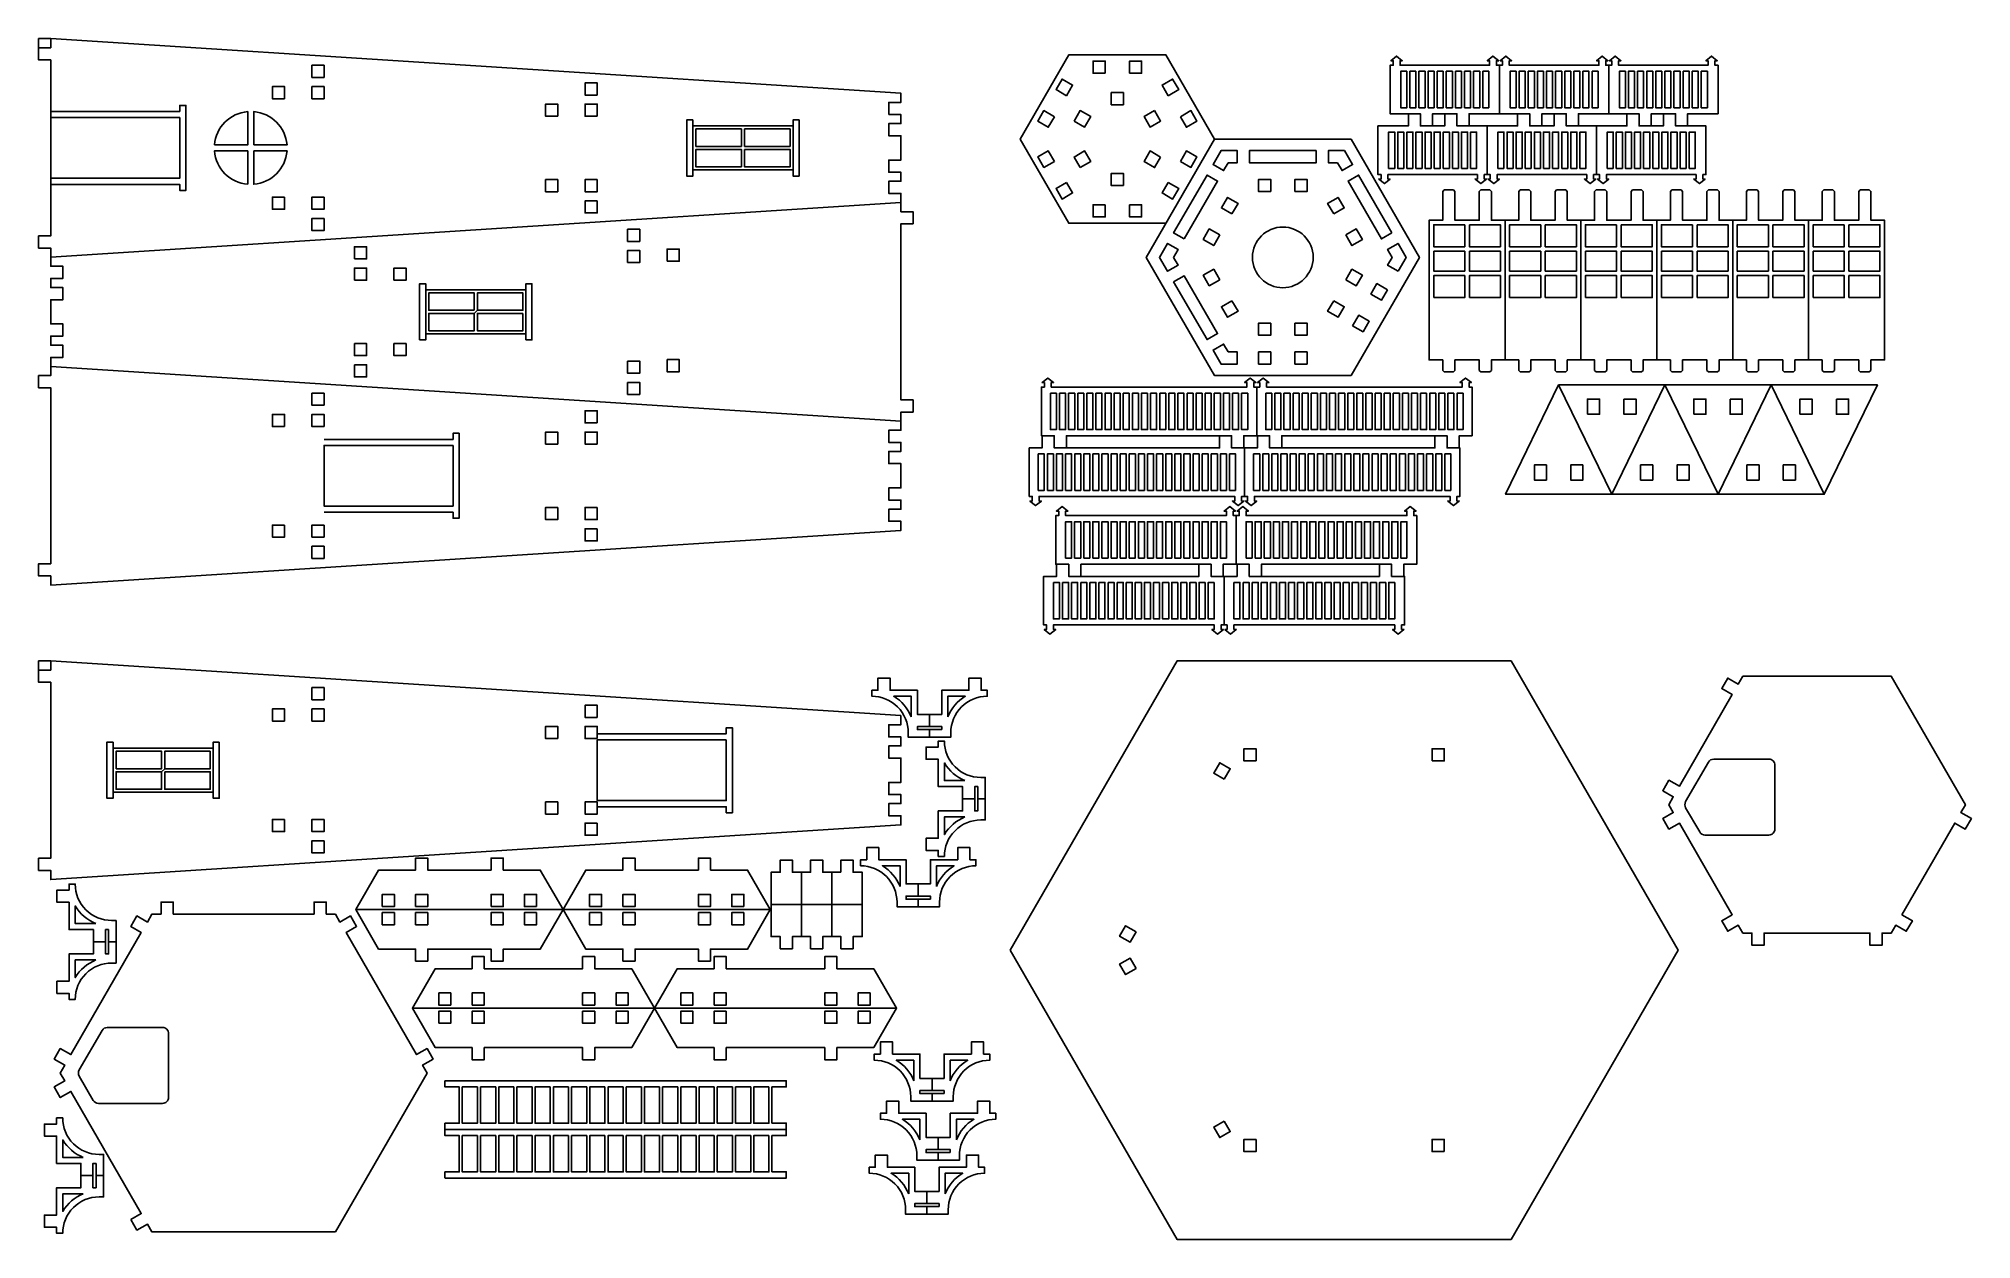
# Model space of a CAD drawing. Header units: millimetres. Extents: x 0 to 637, y 0 to 396.
import ezdxf

# ---------------------------------------------------------------- set-up
doc = ezdxf.new("R2010")
doc.units = ezdxf.units.MM
doc.layers.add('Cut', color=250, linetype='Continuous')
doc.layers.add('Engrave', color=1, linetype='Continuous')

msp = doc.modelspace()

# ---------------------------------------------------------------- linework, layer by layer
at = {"layer": 'Cut'}
for points in [[(280, 370.53), (280, 374.53), (284, 374.53), (284, 377.53), (4, 395.53), (4, 392.53), (0, 392.53), (0, 388.53), (4, 388.53), (4, 330.53), (0, 330.53), (0, 326.53), (4, 326.53), (4, 323.53), (284, 341.53), (284, 344.53), (280, 344.53), (280, 348.53), (284, 348.53), (284, 351.53), (280, 351.53), (280, 355.53), (284, 355.53), (284, 363.53), (280, 363.53), (280, 367.53), (284, 367.53), (284, 370.53)], [(94, 382.74), (90, 382.74), (90, 386.74), (94, 386.74)], [(338.56, 376.74), (335.1, 378.74), (337.1, 382.21), (340.56, 380.21)], [(351.31, 384.11), (347.31, 384.11), (347.31, 388.11), (351.31, 388.11)], [(359.31, 384.11), (359.31, 388.11), (363.31, 388.11), (363.31, 384.11)], [(372.06, 376.74), (370.06, 380.21), (373.52, 382.21), (375.52, 378.74)], [(450.66, 384.76), (448.66, 384.76), (448.66, 372.76), (450.66, 372.76)], [(453.66, 384.76), (451.66, 384.76), (451.66, 372.76), (453.66, 372.76)], [(456.66, 384.76), (454.66, 384.76), (454.66, 372.76), (456.66, 372.76)], [(459.66, 384.76), (457.66, 384.76), (457.66, 372.76), (459.66, 372.76)], [(462.66, 384.76), (460.66, 384.76), (460.66, 372.76), (462.66, 372.76)], [(463.66, 384.76), (465.66, 384.76), (465.66, 372.76), (463.66, 372.76)], [(466.66, 384.76), (468.66, 384.76), (468.66, 372.76), (466.66, 372.76)], [(469.66, 384.76), (471.66, 384.76), (471.66, 372.76), (469.66, 372.76)], [(472.66, 384.76), (474.66, 384.76), (474.66, 372.76), (472.66, 372.76)], [(475.66, 384.76), (477.66, 384.76), (477.66, 372.76), (475.66, 372.76)], [(486.66, 384.76), (484.66, 384.76), (484.66, 372.76), (486.66, 372.76)], [(489.66, 384.76), (487.66, 384.76), (487.66, 372.76), (489.66, 372.76)], [(492.66, 384.76), (490.66, 384.76), (490.66, 372.76), (492.66, 372.76)], [(495.66, 384.76), (493.66, 384.76), (493.66, 372.76), (495.66, 372.76)], [(498.66, 384.76), (496.66, 384.76), (496.66, 372.76), (498.66, 372.76)], [(499.66, 384.76), (501.66, 384.76), (501.66, 372.76), (499.66, 372.76)], [(502.66, 384.76), (504.66, 384.76), (504.66, 372.76), (502.66, 372.76)], [(505.66, 384.76), (507.66, 384.76), (507.66, 372.76), (505.66, 372.76)], [(508.66, 384.76), (510.66, 384.76), (510.66, 372.76), (508.66, 372.76)], [(511.66, 384.76), (513.66, 384.76), (513.66, 372.76), (511.66, 372.76)], [(522.66, 384.76), (520.66, 384.76), (520.66, 372.76), (522.66, 372.76)], [(525.66, 384.76), (523.66, 384.76), (523.66, 372.76), (525.66, 372.76)], [(528.66, 384.76), (526.66, 384.76), (526.66, 372.76), (528.66, 372.76)], [(531.66, 384.76), (529.66, 384.76), (529.66, 372.76), (531.66, 372.76)], [(534.66, 384.76), (532.66, 384.76), (532.66, 372.76), (534.66, 372.76)], [(535.66, 384.76), (537.66, 384.76), (537.66, 372.76), (535.66, 372.76)], [(538.66, 384.76), (540.66, 384.76), (540.66, 372.76), (538.66, 372.76)], [(541.66, 384.76), (543.66, 384.76), (543.66, 372.76), (541.66, 372.76)], [(544.66, 384.76), (546.66, 384.76), (546.66, 372.76), (544.66, 372.76)], [(547.66, 384.76), (549.66, 384.76), (549.66, 372.76), (547.66, 372.76)], [(81, 375.74), (77, 375.74), (77, 379.74), (81, 379.74)], [(94, 375.74), (90, 375.74), (90, 379.74), (94, 379.74)], [(184, 376.95), (180, 376.95), (180, 380.95), (184, 380.95)], [(353.31, 377.77), (357.31, 377.77), (357.31, 373.77), (353.31, 373.77)], [(46.5, 369.53), (4, 369.53), (4, 349.53), (46.5, 349.53)], [(171, 369.95), (167, 369.95), (167, 373.95), (171, 373.95)], [(184, 369.95), (180, 369.95), (180, 373.95), (184, 373.95)], [(334.56, 369.82), (332.56, 366.35), (329.1, 368.35), (331.1, 371.82)], [(341.05, 368.38), (343.05, 371.84), (346.52, 369.84), (344.52, 366.38)], [(367.57, 371.84), (369.57, 368.38), (366.11, 366.38), (364.11, 369.84)], [(376.06, 369.82), (379.52, 371.82), (381.52, 368.35), (378.06, 366.35)], [(216.5, 360.03), (231.5, 360.03), (231.5, 365.78), (216.5, 365.78)], [(232.5, 360.03), (247.5, 360.03), (247.5, 365.78), (232.5, 365.78)], [(446.66, 352.76), (444.66, 352.76), (444.66, 364.76), (446.66, 364.76)], [(449.66, 352.76), (447.66, 352.76), (447.66, 364.76), (449.66, 364.76)], [(452.66, 352.76), (450.66, 352.76), (450.66, 364.76), (452.66, 364.76)], [(455.66, 352.76), (453.66, 352.76), (453.66, 364.76), (455.66, 364.76)], [(458.66, 352.76), (456.66, 352.76), (456.66, 364.76), (458.66, 364.76)], [(459.66, 352.76), (461.66, 352.76), (461.66, 364.76), (459.66, 364.76)], [(462.66, 352.76), (464.66, 352.76), (464.66, 364.76), (462.66, 364.76)], [(465.66, 352.76), (467.66, 352.76), (467.66, 364.76), (465.66, 364.76)], [(468.66, 352.76), (470.66, 352.76), (470.66, 364.76), (468.66, 364.76)], [(471.66, 352.76), (473.66, 352.76), (473.66, 364.76), (471.66, 364.76)], [(482.66, 352.76), (480.66, 352.76), (480.66, 364.76), (482.66, 364.76)], [(485.66, 352.76), (483.66, 352.76), (483.66, 364.76), (485.66, 364.76)], [(488.66, 352.76), (486.66, 352.76), (486.66, 364.76), (488.66, 364.76)], [(491.66, 352.76), (489.66, 352.76), (489.66, 364.76), (491.66, 364.76)], [(494.66, 352.76), (492.66, 352.76), (492.66, 364.76), (494.66, 364.76)], [(495.66, 352.76), (497.66, 352.76), (497.66, 364.76), (495.66, 364.76)], [(498.66, 352.76), (500.66, 352.76), (500.66, 364.76), (498.66, 364.76)], [(501.66, 352.76), (503.66, 352.76), (503.66, 364.76), (501.66, 364.76)], [(504.66, 352.76), (506.66, 352.76), (506.66, 364.76), (504.66, 364.76)], [(507.66, 352.76), (509.66, 352.76), (509.66, 364.76), (507.66, 364.76)], [(518.66, 352.76), (516.66, 352.76), (516.66, 364.76), (518.66, 364.76)], [(521.66, 352.76), (519.66, 352.76), (519.66, 364.76), (521.66, 364.76)], [(524.66, 352.76), (522.66, 352.76), (522.66, 364.76), (524.66, 364.76)], [(527.66, 352.76), (525.66, 352.76), (525.66, 364.76), (527.66, 364.76)], [(530.66, 352.76), (528.66, 352.76), (528.66, 364.76), (530.66, 364.76)], [(531.66, 352.76), (533.66, 352.76), (533.66, 364.76), (531.66, 364.76)], [(534.66, 352.76), (536.66, 352.76), (536.66, 364.76), (534.66, 364.76)], [(537.66, 352.76), (539.66, 352.76), (539.66, 364.76), (537.66, 364.76)], [(540.66, 352.76), (542.66, 352.76), (542.66, 364.76), (540.66, 364.76)], [(543.66, 352.76), (545.66, 352.76), (545.66, 364.76), (543.66, 364.76)], [(231.5, 353.28), (231.5, 359.03), (216.5, 359.03), (216.5, 353.28)], [(232.5, 359.03), (247.5, 359.03), (247.5, 353.28), (232.5, 353.28)], [(334.56, 355.09), (331.1, 353.09), (329.1, 356.56), (332.56, 358.56)], [(343.05, 353.07), (341.05, 356.53), (344.52, 358.53), (346.52, 355.07)], [(369.57, 356.53), (367.57, 353.07), (364.11, 355.07), (366.11, 358.53)], [(376.06, 355.09), (378.06, 358.56), (381.52, 356.56), (379.52, 353.09)], [(391.81, 354.66), (390.31, 352.06), (386.85, 354.06), (389.5, 358.66), (394.81, 358.66), (394.81, 354.66)], [(420.81, 358.66), (398.81, 358.66), (398.81, 354.66), (420.81, 354.66)], [(430.12, 358.66), (432.77, 354.06), (429.31, 352.06), (427.81, 354.66), (424.81, 354.66), (424.81, 358.66)], [(357.31, 347.14), (353.31, 347.14), (353.31, 351.14), (357.31, 351.14)], [(377.31, 329.55), (373.85, 331.55), (384.85, 350.6), (388.31, 348.6)], [(445.77, 331.55), (434.77, 350.6), (431.31, 348.6), (442.31, 329.55)], [(171, 349.1), (167, 349.1), (167, 345.1), (171, 345.1)], [(184, 349.1), (180, 349.1), (180, 345.1), (184, 345.1)], [(338.56, 348.17), (340.56, 344.7), (337.1, 342.7), (335.1, 346.17)], [(372.06, 348.17), (375.52, 346.17), (373.52, 342.7), (370.06, 344.7)], [(405.81, 345.13), (401.81, 345.13), (401.81, 349.13), (405.81, 349.13)], [(413.81, 345.13), (413.81, 349.13), (417.81, 349.13), (417.81, 345.13)], [(587.5, 289.72), (587.5, 286.22), (588, 285.72), (591, 285.72), (591.5, 286.22), (591.5, 289.72), (599.5, 289.72), (599.5, 286.22), (600, 285.72), (603, 285.72), (603.5, 286.22), (603.5, 289.72), (608, 289.72), (608, 335.72), (603.5, 335.72), (603.5, 345.22), (603, 345.72), (600, 345.72), (599.5, 345.22), (599.5, 335.72), (591.5, 335.72), (591.5, 345.22), (591, 345.72), (588, 345.72), (587.5, 345.22), (587.5, 335.72), (583, 335.72), (578.5, 335.72), (578.5, 345.22), (578, 345.72), (575, 345.72), (574.5, 345.22), (574.5, 335.72), (566.5, 335.72), (566.5, 345.22), (566, 345.72), (563, 345.72), (562.5, 345.22), (562.5, 335.72), (558, 335.72), (553.5, 335.72), (553.5, 345.22), (553, 345.72), (550, 345.72), (549.5, 345.22), (549.5, 335.72), (541.5, 335.72), (541.5, 345.22), (541, 345.72), (538, 345.72), (537.5, 345.22), (537.5, 335.72), (533, 335.72), (528.5, 335.72), (528.5, 345.22), (528, 345.72), (525, 345.72), (524.5, 345.22), (524.5, 335.72), (516.5, 335.72), (516.5, 345.22), (516, 345.72), (513, 345.72), (512.5, 345.22), (512.5, 335.72), (508, 335.72), (503.5, 335.72), (503.5, 345.22), (503, 345.72), (500, 345.72), (499.5, 345.22), (499.5, 335.72), (491.5, 335.72), (491.5, 345.22), (491, 345.72), (488, 345.72), (487.5, 345.22), (487.5, 335.72), (483, 335.72), (478.5, 335.72), (478.5, 345.22), (478, 345.72), (475, 345.72), (474.5, 345.22), (474.5, 335.72), (466.5, 335.72), (466.5, 345.22), (466, 345.72), (463, 345.72), (462.5, 345.22), (462.5, 335.72), (458, 335.72), (458, 289.72), (462.5, 289.72), (462.5, 286.22), (463, 285.72), (466, 285.72), (466.5, 286.22), (466.5, 289.72), (474.5, 289.72), (474.5, 286.22), (475, 285.72), (478, 285.72), (478.5, 286.22), (478.5, 289.72), (483, 289.72), (487.5, 289.72), (487.5, 286.22), (488, 285.72), (491, 285.72), (491.5, 286.22), (491.5, 289.72), (499.5, 289.72), (499.5, 286.22), (500, 285.72), (503, 285.72), (503.5, 286.22), (503.5, 289.72), (508, 289.72), (512.5, 289.72), (512.5, 286.22), (513, 285.72), (516, 285.72), (516.5, 286.22), (516.5, 289.72), (524.5, 289.72), (524.5, 286.22), (525, 285.72), (528, 285.72), (528.5, 286.22), (528.5, 289.72), (533, 289.72), (537.5, 289.72), (537.5, 286.22), (538, 285.72), (541, 285.72), (541.5, 286.22), (541.5, 289.72), (549.5, 289.72), (549.5, 286.22), (550, 285.72), (553, 285.72), (553.5, 286.22), (553.5, 289.72), (558, 289.72), (562.5, 289.72), (562.5, 286.22), (563, 285.72), (566, 285.72), (566.5, 286.22), (566.5, 289.72), (574.5, 289.72), (574.5, 286.22), (575, 285.72), (578, 285.72), (578.5, 286.22), (578.5, 289.72), (583, 289.72)], [(81, 343.31), (77, 343.31), (77, 339.31), (81, 339.31)], [(94, 343.31), (90, 343.31), (90, 339.31), (94, 339.31)], [(184, 342.1), (180, 342.1), (180, 338.1), (184, 338.1)], [(351.31, 340.8), (351.31, 336.8), (347.31, 336.8), (347.31, 340.8)], [(359.31, 340.8), (363.31, 340.8), (363.31, 336.8), (359.31, 336.8)], [(393.06, 337.77), (389.6, 339.77), (391.6, 343.24), (395.06, 341.24)], [(426.56, 337.77), (424.56, 341.24), (428.02, 343.24), (430.02, 339.77)], [(94, 336.31), (90, 336.31), (90, 332.31), (94, 332.31)], [(194, 328.74), (198, 328.74), (198, 332.74), (194, 332.74)], [(389.06, 330.85), (387.06, 327.38), (383.6, 329.38), (385.6, 332.85)], [(430.56, 330.85), (434.02, 332.85), (436.02, 329.38), (432.56, 327.38)], [(469.75, 334.22), (469.75, 326.97), (459.5, 326.97), (459.5, 334.22)], [(471.25, 334.22), (481.5, 334.22), (481.5, 326.97), (471.25, 326.97)], [(494.75, 334.22), (494.75, 326.97), (484.5, 326.97), (484.5, 334.22)], [(496.25, 334.22), (506.5, 334.22), (506.5, 326.97), (496.25, 326.97)], [(519.75, 334.22), (519.75, 326.97), (509.5, 326.97), (509.5, 334.22)], [(521.25, 334.22), (531.5, 334.22), (531.5, 326.97), (521.25, 326.97)], [(544.75, 334.22), (544.75, 326.97), (534.5, 326.97), (534.5, 334.22)], [(546.25, 334.22), (556.5, 334.22), (556.5, 326.97), (546.25, 326.97)], [(569.75, 334.22), (569.75, 326.97), (559.5, 326.97), (559.5, 334.22)], [(571.25, 334.22), (581.5, 334.22), (581.5, 326.97), (571.25, 326.97)], [(594.75, 334.22), (594.75, 326.97), (584.5, 326.97), (584.5, 334.22)], [(596.25, 334.22), (606.5, 334.22), (606.5, 326.97), (596.25, 326.97)], [(104, 322.95), (108, 322.95), (108, 326.95), (104, 326.95)], [(194, 321.74), (198, 321.74), (198, 325.74), (194, 325.74)], [(207, 322.21), (211, 322.21), (211, 326.21), (207, 326.21)], [(373.81, 323.48), (375.31, 320.89), (371.85, 318.89), (369.19, 323.48), (371.85, 328.08), (375.31, 326.08)], [(447.77, 318.89), (450.43, 323.48), (447.77, 328.08), (444.31, 326.08), (445.81, 323.48), (444.31, 320.89)], [(459.5, 325.47), (459.5, 318.97), (469.75, 318.97), (469.75, 325.47)], [(471.25, 325.47), (481.5, 325.47), (481.5, 318.97), (471.25, 318.97)], [(484.5, 325.47), (484.5, 318.97), (494.75, 318.97), (494.75, 325.47)], [(496.25, 325.47), (506.5, 325.47), (506.5, 318.97), (496.25, 318.97)], [(509.5, 325.47), (509.5, 318.97), (519.75, 318.97), (519.75, 325.47)], [(521.25, 325.47), (531.5, 325.47), (531.5, 318.97), (521.25, 318.97)], [(534.5, 325.47), (534.5, 318.97), (544.75, 318.97), (544.75, 325.47)], [(546.25, 325.47), (556.5, 325.47), (556.5, 318.97), (546.25, 318.97)], [(559.5, 325.47), (559.5, 318.97), (569.75, 318.97), (569.75, 325.47)], [(571.25, 325.47), (581.5, 325.47), (581.5, 318.97), (571.25, 318.97)], [(584.5, 325.47), (584.5, 318.97), (594.75, 318.97), (594.75, 325.47)], [(596.25, 325.47), (606.5, 325.47), (606.5, 318.97), (596.25, 318.97)], [(104, 315.95), (108, 315.95), (108, 319.95), (104, 319.95)], [(117, 315.95), (121, 315.95), (121, 319.95), (117, 319.95)], [(389.06, 316.12), (385.6, 314.12), (383.6, 317.59), (387.06, 319.59)], [(430.56, 316.12), (432.56, 319.59), (436.02, 317.59), (434.02, 314.12)], [(373.85, 315.42), (384.85, 296.37), (388.31, 298.37), (377.31, 317.42)], [(444.27, 312.82), (440.81, 314.82), (438.81, 311.36), (442.27, 309.36)], [(459.5, 310.22), (469.75, 310.22), (469.75, 317.47), (459.5, 317.47)], [(471.25, 310.22), (481.5, 310.22), (481.5, 317.47), (471.25, 317.47)], [(484.5, 310.22), (494.75, 310.22), (494.75, 317.47), (484.5, 317.47)], [(496.25, 310.22), (506.5, 310.22), (506.5, 317.47), (496.25, 317.47)], [(509.5, 310.22), (519.75, 310.22), (519.75, 317.47), (509.5, 317.47)], [(521.25, 310.22), (531.5, 310.22), (531.5, 317.47), (521.25, 317.47)], [(534.5, 310.22), (544.75, 310.22), (544.75, 317.47), (534.5, 317.47)], [(546.25, 310.22), (556.5, 310.22), (556.5, 317.47), (546.25, 317.47)], [(559.5, 310.22), (569.75, 310.22), (569.75, 317.47), (559.5, 317.47)], [(571.25, 310.22), (581.5, 310.22), (581.5, 317.47), (571.25, 317.47)], [(584.5, 310.22), (594.75, 310.22), (594.75, 317.47), (584.5, 317.47)], [(596.25, 310.22), (606.5, 310.22), (606.5, 317.47), (596.25, 317.47)], [(143.5, 306.03), (128.5, 306.03), (128.5, 311.78), (143.5, 311.78)], [(393.06, 309.19), (395.06, 305.73), (391.6, 303.73), (389.6, 307.19)], [(426.56, 309.19), (430.02, 307.19), (428.02, 303.73), (424.56, 305.73)], [(128.5, 299.28), (143.5, 299.28), (143.5, 305.03), (128.5, 305.03)], [(159.5, 305.03), (144.5, 305.03), (144.5, 299.28), (159.5, 299.28)], [(405.81, 301.83), (405.81, 297.83), (401.81, 297.83), (401.81, 301.83)], [(413.81, 301.83), (417.81, 301.83), (417.81, 297.83), (413.81, 297.83)], [(432.81, 300.97), (436.27, 298.97), (438.27, 302.43), (434.81, 304.43)], [(104, 295.1), (108, 295.1), (108, 291.1), (104, 291.1)], [(117, 295.1), (121, 295.1), (121, 291.1), (117, 291.1)], [(391.81, 292.31), (394.81, 292.31), (394.81, 288.31), (389.5, 288.31), (386.85, 292.91), (390.31, 294.91)], [(104, 288.1), (108, 288.1), (108, 284.1), (104, 284.1)], [(194, 289.31), (198, 289.31), (198, 285.31), (194, 285.31)], [(207, 289.78), (211, 289.78), (211, 285.78), (207, 285.78)], [(401.81, 292.31), (401.81, 288.31), (405.81, 288.31), (405.81, 292.31)], [(417.81, 288.31), (417.81, 292.31), (413.81, 292.31), (413.81, 288.31)], [(194, 282.31), (198, 282.31), (198, 278.31), (194, 278.31)], [(518.16, 245.47), (483.16, 245.47), (500.66, 281.47)], [(535.66, 281.47), (553.16, 245.47), (518.16, 245.47)], [(94, 274.74), (90, 274.74), (90, 278.74), (94, 278.74)], [(333.25, 278.72), (335.25, 278.72), (335.25, 266.72), (333.25, 266.72)], [(336.25, 278.72), (338.25, 278.72), (338.25, 266.72), (336.25, 266.72)], [(339.25, 278.72), (341.25, 278.72), (341.25, 266.72), (339.25, 266.72)], [(342.25, 278.72), (344.25, 278.72), (344.25, 266.72), (342.25, 266.72)], [(345.25, 278.72), (347.25, 278.72), (347.25, 266.72), (345.25, 266.72)], [(348.25, 278.72), (350.25, 278.72), (350.25, 266.72), (348.25, 266.72)], [(353.25, 278.72), (351.25, 278.72), (351.25, 266.72), (353.25, 266.72)], [(356.25, 278.72), (354.25, 278.72), (354.25, 266.72), (356.25, 266.72)], [(359.25, 278.72), (357.25, 278.72), (357.25, 266.72), (359.25, 266.72)], [(362.25, 278.72), (360.25, 278.72), (360.25, 266.72), (362.25, 266.72)], [(365.25, 278.72), (363.25, 278.72), (363.25, 266.72), (365.25, 266.72)], [(366.25, 278.72), (368.25, 278.72), (368.25, 266.72), (366.25, 266.72)], [(369.25, 278.72), (371.25, 278.72), (371.25, 266.72), (369.25, 266.72)], [(372.25, 278.72), (374.25, 278.72), (374.25, 266.72), (372.25, 266.72)], [(375.25, 278.72), (377.25, 278.72), (377.25, 266.72), (375.25, 266.72)], [(378.25, 278.72), (380.25, 278.72), (380.25, 266.72), (378.25, 266.72)], [(383.25, 278.72), (381.25, 278.72), (381.25, 266.72), (383.25, 266.72)], [(386.25, 278.72), (384.25, 278.72), (384.25, 266.72), (386.25, 266.72)], [(389.25, 278.72), (387.25, 278.72), (387.25, 266.72), (389.25, 266.72)], [(392.25, 278.72), (390.25, 278.72), (390.25, 266.72), (392.25, 266.72)], [(395.25, 278.72), (393.25, 278.72), (393.25, 266.72), (395.25, 266.72)], [(398.25, 278.72), (396.25, 278.72), (396.25, 266.72), (398.25, 266.72)], [(404.19, 278.72), (406.19, 278.72), (406.19, 266.72), (404.19, 266.72)], [(407.19, 278.72), (409.19, 278.72), (409.19, 266.72), (407.19, 266.72)], [(410.19, 278.72), (412.19, 278.72), (412.19, 266.72), (410.19, 266.72)], [(413.19, 278.72), (415.19, 278.72), (415.19, 266.72), (413.19, 266.72)], [(416.19, 278.72), (418.19, 278.72), (418.19, 266.72), (416.19, 266.72)], [(419.19, 278.72), (421.19, 278.72), (421.19, 266.72), (419.19, 266.72)], [(424.19, 278.72), (422.19, 278.72), (422.19, 266.72), (424.19, 266.72)], [(427.19, 278.72), (425.19, 278.72), (425.19, 266.72), (427.19, 266.72)], [(430.19, 278.72), (428.19, 278.72), (428.19, 266.72), (430.19, 266.72)], [(433.19, 278.72), (431.19, 278.72), (431.19, 266.72), (433.19, 266.72)], [(436.19, 278.72), (434.19, 278.72), (434.19, 266.72), (436.19, 266.72)], [(437.19, 278.72), (439.19, 278.72), (439.19, 266.72), (437.19, 266.72)], [(440.19, 278.72), (442.19, 278.72), (442.19, 266.72), (440.19, 266.72)], [(443.19, 278.72), (445.19, 278.72), (445.19, 266.72), (443.19, 266.72)], [(446.19, 278.72), (448.19, 278.72), (448.19, 266.72), (446.19, 266.72)], [(449.19, 278.72), (451.19, 278.72), (451.19, 266.72), (449.19, 266.72)], [(454.19, 278.72), (452.19, 278.72), (452.19, 266.72), (454.19, 266.72)], [(457.19, 278.72), (455.19, 278.72), (455.19, 266.72), (457.19, 266.72)], [(460.19, 278.72), (458.19, 278.72), (458.19, 266.72), (460.19, 266.72)], [(463.19, 278.72), (461.19, 278.72), (461.19, 266.72), (463.19, 266.72)], [(466.19, 278.72), (464.19, 278.72), (464.19, 266.72), (466.19, 266.72)], [(469.19, 278.72), (467.19, 278.72), (467.19, 266.72), (469.19, 266.72)], [(510.16, 271.81), (510.16, 276.81), (514.16, 276.81), (514.16, 271.81)], [(522.16, 276.81), (526.16, 276.81), (526.16, 271.81), (522.16, 271.81)], [(545.16, 271.81), (545.16, 276.81), (549.16, 276.81), (549.16, 271.81)], [(557.16, 276.81), (561.16, 276.81), (561.16, 271.81), (557.16, 271.81)], [(580.16, 271.81), (580.16, 276.81), (584.16, 276.81), (584.16, 271.81)], [(592.16, 276.81), (596.16, 276.81), (596.16, 271.81), (592.16, 271.81)], [(81, 267.74), (77, 267.74), (77, 271.74), (81, 271.74)], [(94, 267.74), (90, 267.74), (90, 271.74), (94, 271.74)], [(184, 268.95), (180, 268.95), (180, 272.95), (184, 272.95)], [(136.5, 261.53), (94, 261.53), (94, 241.53), (136.5, 241.53)], [(171, 261.95), (167, 261.95), (167, 265.95), (171, 265.95)], [(184, 261.95), (180, 261.95), (180, 265.95), (184, 265.95)], [(329.25, 246.72), (331.25, 246.72), (331.25, 258.72), (329.25, 258.72)], [(332.25, 246.72), (334.25, 246.72), (334.25, 258.72), (332.25, 258.72)], [(335.25, 246.72), (337.25, 246.72), (337.25, 258.72), (335.25, 258.72)], [(338.25, 246.72), (340.25, 246.72), (340.25, 258.72), (338.25, 258.72)], [(341.25, 246.72), (343.25, 246.72), (343.25, 258.72), (341.25, 258.72)], [(344.25, 246.72), (346.25, 246.72), (346.25, 258.72), (344.25, 258.72)], [(349.25, 246.72), (347.25, 246.72), (347.25, 258.72), (349.25, 258.72)], [(352.25, 246.72), (350.25, 246.72), (350.25, 258.72), (352.25, 258.72)], [(355.25, 246.72), (353.25, 246.72), (353.25, 258.72), (355.25, 258.72)], [(358.25, 246.72), (356.25, 246.72), (356.25, 258.72), (358.25, 258.72)], [(361.25, 246.72), (359.25, 246.72), (359.25, 258.72), (361.25, 258.72)], [(362.25, 246.72), (364.25, 246.72), (364.25, 258.72), (362.25, 258.72)], [(365.25, 246.72), (367.25, 246.72), (367.25, 258.72), (365.25, 258.72)], [(368.25, 246.72), (370.25, 246.72), (370.25, 258.72), (368.25, 258.72)], [(371.25, 246.72), (373.25, 246.72), (373.25, 258.72), (371.25, 258.72)], [(374.25, 246.72), (376.25, 246.72), (376.25, 258.72), (374.25, 258.72)], [(379.25, 246.72), (377.25, 246.72), (377.25, 258.72), (379.25, 258.72)], [(382.25, 246.72), (380.25, 246.72), (380.25, 258.72), (382.25, 258.72)], [(385.25, 246.72), (383.25, 246.72), (383.25, 258.72), (385.25, 258.72)], [(388.25, 246.72), (386.25, 246.72), (386.25, 258.72), (388.25, 258.72)], [(391.25, 246.72), (389.25, 246.72), (389.25, 258.72), (391.25, 258.72)], [(394.25, 246.72), (392.25, 246.72), (392.25, 258.72), (394.25, 258.72)], [(400.19, 246.72), (402.19, 246.72), (402.19, 258.72), (400.19, 258.72)], [(403.19, 246.72), (405.19, 246.72), (405.19, 258.72), (403.19, 258.72)], [(406.19, 246.72), (408.19, 246.72), (408.19, 258.72), (406.19, 258.72)], [(409.19, 246.72), (411.19, 246.72), (411.19, 258.72), (409.19, 258.72)], [(412.19, 246.72), (414.19, 246.72), (414.19, 258.72), (412.19, 258.72)], [(415.19, 246.72), (417.19, 246.72), (417.19, 258.72), (415.19, 258.72)], [(420.19, 246.72), (418.19, 246.72), (418.19, 258.72), (420.19, 258.72)], [(423.19, 246.72), (421.19, 246.72), (421.19, 258.72), (423.19, 258.72)], [(426.19, 246.72), (424.19, 246.72), (424.19, 258.72), (426.19, 258.72)], [(429.19, 246.72), (427.19, 246.72), (427.19, 258.72), (429.19, 258.72)], [(432.19, 246.72), (430.19, 246.72), (430.19, 258.72), (432.19, 258.72)], [(433.19, 246.72), (435.19, 246.72), (435.19, 258.72), (433.19, 258.72)], [(436.19, 246.72), (438.19, 246.72), (438.19, 258.72), (436.19, 258.72)], [(439.19, 246.72), (441.19, 246.72), (441.19, 258.72), (439.19, 258.72)], [(442.19, 246.72), (444.19, 246.72), (444.19, 258.72), (442.19, 258.72)], [(445.19, 246.72), (447.19, 246.72), (447.19, 258.72), (445.19, 258.72)], [(450.19, 246.72), (448.19, 246.72), (448.19, 258.72), (450.19, 258.72)], [(453.19, 246.72), (451.19, 246.72), (451.19, 258.72), (453.19, 258.72)], [(456.19, 246.72), (454.19, 246.72), (454.19, 258.72), (456.19, 258.72)], [(459.19, 246.72), (457.19, 246.72), (457.19, 258.72), (459.19, 258.72)], [(462.19, 246.72), (460.19, 246.72), (460.19, 258.72), (462.19, 258.72)], [(465.19, 246.72), (463.19, 246.72), (463.19, 258.72), (465.19, 258.72)], [(496.66, 250.13), (492.66, 250.13), (492.66, 255.13), (496.66, 255.13)], [(508.66, 255.13), (508.66, 250.13), (504.66, 250.13), (504.66, 255.13)], [(531.66, 250.13), (527.66, 250.13), (527.66, 255.13), (531.66, 255.13)], [(543.66, 255.13), (543.66, 250.13), (539.66, 250.13), (539.66, 255.13)], [(566.66, 250.13), (562.66, 250.13), (562.66, 255.13), (566.66, 255.13)], [(578.66, 255.13), (578.66, 250.13), (574.66, 250.13), (574.66, 255.13)], [(171, 241.1), (167, 241.1), (167, 237.1), (171, 237.1)], [(184, 241.1), (180, 241.1), (180, 237.1), (184, 237.1)], [(338.23, 224.4), (338.23, 236.4), (340.23, 236.4), (340.23, 224.4)], [(341.23, 224.4), (341.23, 236.4), (343.23, 236.4), (343.23, 224.4)], [(344.23, 224.4), (346.23, 224.4), (346.23, 236.4), (344.23, 236.4)], [(347.23, 224.4), (349.23, 224.4), (349.23, 236.4), (347.23, 236.4)], [(350.23, 224.4), (352.23, 224.4), (352.23, 236.4), (350.23, 236.4)], [(353.23, 224.4), (355.23, 224.4), (355.23, 236.4), (353.23, 236.4)], [(356.23, 224.4), (358.23, 224.4), (358.23, 236.4), (356.23, 236.4)], [(359.23, 224.4), (361.23, 224.4), (361.23, 236.4), (359.23, 236.4)], [(362.23, 224.4), (364.23, 224.4), (364.23, 236.4), (362.23, 236.4)], [(367.23, 224.4), (367.23, 236.4), (365.23, 236.4), (365.23, 224.4)], [(370.23, 224.4), (370.23, 236.4), (368.23, 236.4), (368.23, 224.4)], [(373.23, 224.4), (373.23, 236.4), (371.23, 236.4), (371.23, 224.4)], [(376.23, 224.4), (376.23, 236.4), (374.23, 236.4), (374.23, 224.4)], [(379.23, 224.4), (379.23, 236.4), (377.23, 236.4), (377.23, 224.4)], [(382.23, 224.4), (382.23, 236.4), (380.23, 236.4), (380.23, 224.4)], [(385.23, 224.4), (385.23, 236.4), (383.23, 236.4), (383.23, 224.4)], [(388.23, 224.4), (388.23, 236.4), (386.23, 236.4), (386.23, 224.4)], [(391.23, 224.4), (391.23, 236.4), (389.23, 236.4), (389.23, 224.4)], [(397.7, 224.4), (397.7, 236.4), (399.7, 236.4), (399.7, 224.4)], [(400.7, 224.4), (400.7, 236.4), (402.7, 236.4), (402.7, 224.4)], [(403.7, 224.4), (405.7, 224.4), (405.7, 236.4), (403.7, 236.4)], [(406.7, 224.4), (408.7, 224.4), (408.7, 236.4), (406.7, 236.4)], [(409.7, 224.4), (411.7, 224.4), (411.7, 236.4), (409.7, 236.4)], [(412.7, 224.4), (414.7, 224.4), (414.7, 236.4), (412.7, 236.4)], [(415.7, 224.4), (417.7, 224.4), (417.7, 236.4), (415.7, 236.4)], [(418.7, 224.4), (420.7, 224.4), (420.7, 236.4), (418.7, 236.4)], [(421.7, 224.4), (423.7, 224.4), (423.7, 236.4), (421.7, 236.4)], [(426.7, 224.4), (426.7, 236.4), (424.7, 236.4), (424.7, 224.4)], [(429.7, 224.4), (429.7, 236.4), (427.7, 236.4), (427.7, 224.4)], [(432.7, 224.4), (432.7, 236.4), (430.7, 236.4), (430.7, 224.4)], [(435.7, 224.4), (435.7, 236.4), (433.7, 236.4), (433.7, 224.4)], [(438.7, 224.4), (438.7, 236.4), (436.7, 236.4), (436.7, 224.4)], [(441.7, 224.4), (441.7, 236.4), (439.7, 236.4), (439.7, 224.4)], [(444.7, 224.4), (444.7, 236.4), (442.7, 236.4), (442.7, 224.4)], [(447.7, 224.4), (447.7, 236.4), (445.7, 236.4), (445.7, 224.4)], [(450.7, 224.4), (450.7, 236.4), (448.7, 236.4), (448.7, 224.4)], [(81, 235.31), (77, 235.31), (77, 231.31), (81, 231.31)], [(94, 235.31), (90, 235.31), (90, 231.31), (94, 231.31)], [(184, 234.1), (180, 234.1), (180, 230.1), (184, 230.1)], [(94, 228.31), (90, 228.31), (90, 224.31), (94, 224.31)], [(398.77, 218.4), (441.63, 218.4), (441.63, 222.4), (445.63, 222.4), (402.77, 222.4), (402.77, 218.4)], [(334.23, 216.4), (334.23, 204.4), (336.23, 204.4), (336.23, 216.4)], [(337.23, 216.4), (337.23, 204.4), (339.23, 204.4), (339.23, 216.4)], [(340.23, 216.4), (340.23, 204.4), (342.23, 204.4), (342.23, 216.4)], [(343.23, 216.4), (343.23, 204.4), (345.23, 204.4), (345.23, 216.4)], [(346.23, 216.4), (346.23, 204.4), (348.23, 204.4), (348.23, 216.4)], [(349.23, 216.4), (349.23, 204.4), (351.23, 204.4), (351.23, 216.4)], [(352.23, 216.4), (352.23, 204.4), (354.23, 204.4), (354.23, 216.4)], [(355.23, 216.4), (355.23, 204.4), (357.23, 204.4), (357.23, 216.4)], [(358.23, 216.4), (358.23, 204.4), (360.23, 204.4), (360.23, 216.4)], [(363.23, 216.4), (361.23, 216.4), (361.23, 204.4), (363.23, 204.4)], [(366.23, 216.4), (364.23, 216.4), (364.23, 204.4), (366.23, 204.4)], [(369.23, 216.4), (367.23, 216.4), (367.23, 204.4), (369.23, 204.4)], [(372.23, 216.4), (370.23, 216.4), (370.23, 204.4), (372.23, 204.4)], [(375.23, 216.4), (373.23, 216.4), (373.23, 204.4), (375.23, 204.4)], [(378.23, 216.4), (376.23, 216.4), (376.23, 204.4), (378.23, 204.4)], [(381.23, 216.4), (379.23, 216.4), (379.23, 204.4), (381.23, 204.4)], [(384.23, 216.4), (384.23, 204.4), (382.23, 204.4), (382.23, 216.4)], [(387.23, 216.4), (387.23, 204.4), (385.23, 204.4), (385.23, 216.4)], [(393.7, 216.4), (393.7, 204.4), (395.7, 204.4), (395.7, 216.4)], [(396.7, 216.4), (396.7, 204.4), (398.7, 204.4), (398.7, 216.4)], [(399.7, 216.4), (399.7, 204.4), (401.7, 204.4), (401.7, 216.4)], [(402.7, 216.4), (402.7, 204.4), (404.7, 204.4), (404.7, 216.4)], [(405.7, 216.4), (405.7, 204.4), (407.7, 204.4), (407.7, 216.4)], [(408.7, 216.4), (408.7, 204.4), (410.7, 204.4), (410.7, 216.4)], [(411.7, 216.4), (411.7, 204.4), (413.7, 204.4), (413.7, 216.4)], [(414.7, 216.4), (414.7, 204.4), (416.7, 204.4), (416.7, 216.4)], [(417.7, 216.4), (417.7, 204.4), (419.7, 204.4), (419.7, 216.4)], [(422.7, 216.4), (420.7, 216.4), (420.7, 204.4), (422.7, 204.4)], [(425.7, 216.4), (423.7, 216.4), (423.7, 204.4), (425.7, 204.4)], [(428.7, 216.4), (426.7, 216.4), (426.7, 204.4), (428.7, 204.4)], [(431.7, 216.4), (429.7, 216.4), (429.7, 204.4), (431.7, 204.4)], [(434.7, 216.4), (432.7, 216.4), (432.7, 204.4), (434.7, 204.4)], [(437.7, 216.4), (435.7, 216.4), (435.7, 204.4), (437.7, 204.4)], [(440.7, 216.4), (438.7, 216.4), (438.7, 204.4), (440.7, 204.4)], [(443.7, 216.4), (443.7, 204.4), (441.7, 204.4), (441.7, 216.4)], [(446.7, 216.4), (446.7, 204.4), (444.7, 204.4), (444.7, 216.4)], [(284, 172.53), (4, 190.53), (4, 187.53), (0, 187.53), (0, 183.53), (4, 183.53), (4, 125.53), (0, 125.53), (0, 121.53), (4, 121.53), (4, 118.53), (284, 136.53), (284, 139.53), (280, 139.53), (280, 143.53), (284, 143.53), (284, 146.53), (280, 146.53), (280, 150.53), (284, 150.53), (284, 158.53), (280, 158.53), (280, 162.53), (284, 162.53), (284, 165.53), (280, 165.53), (280, 169.53), (284, 169.53)], [(320, 95.26), (375, 0), (485, 0), (540, 95.26), (485, 190.53), (375, 190.53)], [(613.71, 106.94), (617.17, 104.94), (615.17, 101.48), (611.71, 103.48), (610.21, 100.88), (607.21, 100.88), (607.21, 96.88), (603.21, 96.88), (603.21, 100.88), (568.35, 100.88), (568.35, 96.88), (564.35, 96.88), (564.35, 100.88), (561.35, 100.88), (559.85, 103.48), (556.38, 101.48), (554.38, 104.94), (557.85, 106.94), (540.42, 137.13), (536.96, 135.13), (534.96, 138.6), (538.42, 140.6), (536.92, 143.19), (538.42, 145.79), (534.96, 147.79), (536.96, 151.26), (540.42, 149.26), (557.85, 179.45), (554.39, 181.45), (556.39, 184.91), (559.85, 182.91), (561.35, 185.51), (610.21, 185.51), (634.64, 143.19), (633.14, 140.59), (636.6, 138.59), (634.6, 135.13), (631.14, 137.13)], [(94, 177.74), (90, 177.74), (90, 181.74), (94, 181.74)], [(81, 170.74), (77, 170.74), (77, 174.74), (81, 174.74)], [(94, 170.74), (90, 170.74), (90, 174.74), (94, 174.74)], [(184, 171.95), (180, 171.95), (180, 175.95), (184, 175.95)], [(171, 164.95), (167, 164.95), (167, 168.95), (171, 168.95)], [(184, 164.95), (180, 164.95), (180, 168.95), (184, 168.95)], [(25.51, 155.03), (40.51, 155.03), (40.51, 160.78), (25.51, 160.78)], [(56.51, 160.78), (41.51, 160.78), (41.51, 155.03), (56.51, 155.03)], [(226.5, 164.53), (184, 164.53), (184, 144.53), (226.5, 144.53)], [(401, 157.62), (401, 161.62), (397, 161.62), (397, 157.62)], [(459, 157.62), (463, 157.62), (463, 161.62), (459, 161.62)], [(41.51, 154.03), (56.51, 154.03), (56.51, 148.28), (41.51, 148.28)], [(390.5, 151.55), (387.04, 153.55), (389.04, 157.02), (392.5, 155.02)], [(171, 144.1), (167, 144.1), (167, 140.1), (171, 140.1)], [(184, 144.1), (180, 144.1), (180, 140.1), (184, 140.1)], [(81, 138.31), (77, 138.31), (77, 134.31), (81, 134.31)], [(94, 138.31), (90, 138.31), (90, 134.31), (94, 134.31)], [(184, 137.1), (180, 137.1), (180, 133.1), (184, 133.1)], [(94, 131.31), (90, 131.31), (90, 127.31), (94, 127.31)], [(221.29, 121.62), (221.29, 125.62), (217.29, 125.62), (217.29, 121.62), (196.44, 121.62), (196.44, 125.62), (192.44, 125.62), (192.44, 121.62), (180.23, 121.62), (172.73, 108.63), (180.23, 95.64), (192.44, 95.64), (192.44, 91.64), (196.44, 91.64), (196.44, 95.64), (217.29, 95.64), (217.29, 91.64), (221.29, 91.64), (221.29, 95.64), (233.5, 95.64), (241, 108.63), (233.5, 121.62)], [(264.27, 120.95), (261.27, 120.95), (261.27, 99.75), (264.27, 99.75), (264.27, 95.75), (268.27, 95.75), (268.27, 99.75), (271.27, 99.75), (271.27, 120.95), (268.27, 120.95), (268.27, 124.95), (264.27, 124.95)], [(30.36, 6.51), (33.82, 8.51), (10.61, 48.72), (7.14, 46.72), (5.14, 50.19), (8.61, 52.19), (7.11, 54.79), (8.61, 57.38), (5.14, 59.38), (7.14, 62.85), (10.61, 60.85), (33.82, 101.06), (30.36, 103.06), (32.36, 106.52), (35.82, 104.52), (37.32, 107.12), (40.32, 107.12), (40.32, 111.12), (44.32, 111.12), (44.32, 107.12), (90.75, 107.12), (90.75, 111.12), (94.75, 111.12), (94.75, 107.12), (97.75, 107.12), (99.25, 104.52), (102.71, 106.52), (104.71, 103.06), (101.25, 101.06), (124.46, 60.85), (127.93, 62.85), (129.93, 59.38), (126.46, 57.38), (127.96, 54.79), (97.75, 2.45), (37.32, 2.45), (35.82, 5.05), (32.36, 3.05)], [(113.17, 109.63), (113.17, 113.63), (117.17, 113.63), (117.17, 109.63)], [(124.17, 109.63), (128.17, 109.63), (128.17, 113.63), (124.17, 113.63)], [(149.02, 109.63), (153.02, 109.63), (153.02, 113.63), (149.02, 113.63)], [(164.02, 109.63), (164.02, 113.63), (160.02, 113.63), (160.02, 109.63)], [(181.44, 109.63), (181.44, 113.63), (185.44, 113.63), (185.44, 109.63)], [(192.44, 109.63), (196.44, 109.63), (196.44, 113.63), (192.44, 113.63)], [(217.29, 109.63), (221.29, 109.63), (221.29, 113.63), (217.29, 113.63)], [(232.29, 109.63), (232.29, 113.63), (228.29, 113.63), (228.29, 109.63)], [(113.17, 107.63), (113.17, 103.63), (117.17, 103.63), (117.17, 107.63)], [(128.17, 107.63), (124.17, 107.63), (124.17, 103.63), (128.17, 103.63)], [(153.02, 107.63), (149.02, 107.63), (149.02, 103.63), (153.02, 103.63)], [(164.02, 107.63), (164.02, 103.63), (160.02, 103.63), (160.02, 107.63)], [(181.44, 107.63), (181.44, 103.63), (185.44, 103.63), (185.44, 107.63)], [(196.44, 107.63), (192.44, 107.63), (192.44, 103.63), (196.44, 103.63)], [(221.29, 107.63), (217.29, 107.63), (217.29, 103.63), (221.29, 103.63)], [(232.29, 107.63), (232.29, 103.63), (228.29, 103.63), (228.29, 107.63)], [(361.5, 101.32), (359.5, 97.86), (356.04, 99.86), (358.04, 103.32)], [(275.09, 63.17), (262.93, 63.17), (262.93, 59.17), (258.93, 59.17), (258.93, 63.17), (226.5, 63.17), (226.5, 59.17), (222.5, 59.17), (222.5, 63.17), (210.35, 63.17), (202.85, 76.16), (210.35, 89.15), (222.5, 89.15), (222.5, 93.15), (226.5, 93.15), (226.5, 89.15), (258.93, 89.15), (258.93, 93.15), (262.93, 93.15), (262.93, 89.15), (275.09, 89.15), (282.59, 76.16)], [(361.5, 89.2), (358.04, 87.2), (356.04, 90.66), (359.5, 92.66)], [(131.76, 81.16), (135.76, 81.16), (135.76, 77.16), (131.76, 77.16)], [(142.76, 77.16), (146.76, 77.16), (146.76, 81.16), (142.76, 81.16)], [(179.19, 77.16), (183.19, 77.16), (183.19, 81.16), (179.19, 81.16)], [(194.19, 81.16), (194.19, 77.16), (190.19, 77.16), (190.19, 81.16)], [(211.5, 81.16), (215.5, 81.16), (215.5, 77.16), (211.5, 77.16)], [(222.5, 77.16), (226.5, 77.16), (226.5, 81.16), (222.5, 81.16)], [(258.93, 77.16), (262.93, 77.16), (262.93, 81.16), (258.93, 81.16)], [(273.93, 81.16), (273.93, 77.16), (269.93, 77.16), (269.93, 81.16)], [(131.76, 71.16), (131.76, 75.16), (135.76, 75.16), (135.76, 71.16)], [(146.76, 75.16), (142.76, 75.16), (142.76, 71.16), (146.76, 71.16)], [(183.19, 75.16), (179.19, 75.16), (179.19, 71.16), (183.19, 71.16)], [(194.19, 71.16), (190.19, 71.16), (190.19, 75.16), (194.19, 75.16)], [(211.5, 71.16), (211.5, 75.16), (215.5, 75.16), (215.5, 71.16)], [(226.5, 75.16), (222.5, 75.16), (222.5, 71.16), (226.5, 71.16)], [(262.93, 75.16), (258.93, 75.16), (258.93, 71.16), (262.93, 71.16)], [(273.93, 71.16), (269.93, 71.16), (269.93, 75.16), (273.93, 75.16)], [(144.54, 50.23), (139.54, 50.23), (139.54, 38.23), (144.54, 38.23)], [(150.54, 50.23), (145.54, 50.23), (145.54, 38.23), (150.54, 38.23)], [(156.54, 50.23), (151.54, 50.23), (151.54, 38.23), (156.54, 38.23)], [(162.54, 50.23), (157.54, 50.23), (157.54, 38.23), (162.54, 38.23)], [(168.54, 50.23), (163.54, 50.23), (163.54, 38.23), (168.54, 38.23)], [(174.54, 50.23), (169.54, 50.23), (169.54, 38.23), (174.54, 38.23)], [(180.54, 50.23), (175.54, 50.23), (175.54, 38.23), (180.54, 38.23)], [(186.54, 50.23), (181.54, 50.23), (181.54, 38.23), (186.54, 38.23)], [(192.54, 50.23), (187.54, 50.23), (187.54, 38.23), (192.54, 38.23)], [(198.54, 50.23), (193.54, 50.23), (193.54, 38.23), (198.54, 38.23)], [(204.54, 50.23), (199.54, 50.23), (199.54, 38.23), (204.54, 38.23)], [(210.54, 50.23), (205.54, 50.23), (205.54, 38.23), (210.54, 38.23)], [(216.54, 50.23), (211.54, 50.23), (211.54, 38.23), (216.54, 38.23)], [(222.54, 50.23), (217.54, 50.23), (217.54, 38.23), (222.54, 38.23)], [(228.54, 50.23), (223.54, 50.23), (223.54, 38.23), (228.54, 38.23)], [(234.54, 50.23), (229.54, 50.23), (229.54, 38.23), (234.54, 38.23)], [(240.54, 50.23), (235.54, 50.23), (235.54, 38.23), (240.54, 38.23)], [(390.5, 38.97), (392.5, 35.51), (389.04, 33.51), (387.04, 36.97)], [(144.54, 34.2), (139.54, 34.2), (139.54, 22.2), (144.54, 22.2)], [(150.54, 34.2), (145.54, 34.2), (145.54, 22.2), (150.54, 22.2)], [(156.54, 34.2), (151.54, 34.2), (151.54, 22.2), (156.54, 22.2)], [(162.54, 34.2), (157.54, 34.2), (157.54, 22.2), (162.54, 22.2)], [(168.54, 34.2), (163.54, 34.2), (163.54, 22.2), (168.54, 22.2)], [(174.54, 34.2), (169.54, 34.2), (169.54, 22.2), (174.54, 22.2)], [(180.54, 34.2), (175.54, 34.2), (175.54, 22.2), (180.54, 22.2)], [(186.54, 34.2), (181.54, 34.2), (181.54, 22.2), (186.54, 22.2)], [(192.54, 34.2), (187.54, 34.2), (187.54, 22.2), (192.54, 22.2)], [(198.54, 34.2), (193.54, 34.2), (193.54, 22.2), (198.54, 22.2)], [(204.54, 34.2), (199.54, 34.2), (199.54, 22.2), (204.54, 22.2)], [(210.54, 34.2), (205.54, 34.2), (205.54, 22.2), (210.54, 22.2)], [(216.54, 34.2), (211.54, 34.2), (211.54, 22.2), (216.54, 22.2)], [(222.54, 34.2), (217.54, 34.2), (217.54, 22.2), (222.54, 22.2)], [(228.54, 34.2), (223.54, 34.2), (223.54, 22.2), (228.54, 22.2)], [(234.54, 34.2), (229.54, 34.2), (229.54, 22.2), (234.54, 22.2)], [(240.54, 34.2), (235.54, 34.2), (235.54, 22.2), (240.54, 22.2)], [(401, 32.91), (397, 32.91), (397, 28.91), (401, 28.91)], [(463, 28.91), (463, 32.91), (459, 32.91), (459, 28.91)]]:
    msp.add_lwpolyline(points, close=True, dxfattribs=at)
for points in [[(387.31, 362.46), (432.31, 362.46), (454.81, 323.48), (432.31, 284.51), (387.31, 284.51), (364.81, 323.48), (387.31, 362.46), (371.31, 390.17), (339.31, 390.17), (323.31, 362.46), (339.31, 334.74), (371.31, 334.74)], [(455.16, 366.76), (455.16, 370.76), (445.16, 370.76), (445.16, 386.76), (446.16, 386.76), (446.16, 388.26), (445.41, 388.26), (447.29, 389.76), (449.16, 388.26), (448.41, 388.26), (448.41, 386.76), (477.91, 386.76), (477.91, 388.26), (477.16, 388.26), (479.04, 389.76), (480.91, 388.26), (480.16, 388.26), (480.16, 386.76), (481.16, 386.76), (481.16, 370.76), (471.16, 370.76), (471.16, 366.76), (467.16, 366.76)], [(517.16, 370.76), (517.16, 386.76), (516.16, 386.76), (516.16, 388.26), (516.91, 388.26), (515.04, 389.76), (513.16, 388.26), (513.91, 388.26), (513.91, 386.76), (484.41, 386.76), (484.41, 388.26), (485.16, 388.26), (483.29, 389.76), (481.41, 388.26), (482.16, 388.26), (482.16, 386.76), (481.16, 386.76)], [(539.16, 366.76), (543.16, 366.76), (543.16, 370.76), (553.16, 370.76), (553.16, 386.76), (552.16, 386.76), (552.16, 388.26), (552.91, 388.26), (551.04, 389.76), (549.16, 388.26), (549.91, 388.26), (549.91, 386.76), (520.41, 386.76), (520.41, 388.26), (521.16, 388.26), (519.29, 389.76), (517.41, 388.26), (518.16, 388.26), (518.16, 386.76), (517.16, 386.76)], [(451.16, 370.76), (451.16, 366.76), (441.16, 366.76), (441.16, 350.76), (442.16, 350.76), (442.16, 349.26), (441.41, 349.26), (443.29, 347.76), (445.16, 349.26), (444.41, 349.26), (444.41, 350.76), (473.91, 350.76), (473.91, 349.26), (473.16, 349.26), (475.04, 347.76), (476.91, 349.26), (476.16, 349.26), (476.16, 350.76), (477.16, 350.76)], [(450.66, 372.76), (448.66, 372.76)], [(453.66, 372.76), (451.66, 372.76)], [(456.66, 372.76), (454.66, 372.76)], [(487.16, 370.76), (487.16, 366.76), (477.16, 366.76), (467.16, 366.76), (467.16, 370.76), (459.16, 370.76), (459.16, 366.76), (455.16, 366.76), (463.16, 366.76), (463.16, 370.76)], [(459.66, 372.76), (457.66, 372.76)], [(462.66, 372.76), (460.66, 372.76)], [(463.66, 372.76), (465.66, 372.76)], [(466.66, 372.76), (468.66, 372.76)], [(469.66, 372.76), (471.66, 372.76)], [(472.66, 372.76), (474.66, 372.76)], [(475.66, 372.76), (477.66, 372.76)], [(503.16, 366.76), (507.16, 366.76), (507.16, 370.76), (517.16, 370.76), (527.16, 370.76), (527.16, 366.76), (531.16, 366.76), (531.16, 370.76), (539.16, 370.76), (539.16, 366.76), (549.16, 366.76), (549.16, 350.76), (548.16, 350.76), (548.16, 349.26), (548.91, 349.26), (547.04, 347.76), (545.16, 349.26), (545.91, 349.26), (545.91, 350.76), (516.41, 350.76), (516.41, 349.26), (517.16, 349.26), (515.29, 347.76), (513.41, 349.26), (514.16, 349.26), (514.16, 350.76), (513.16, 350.76), (513.16, 366.76), (503.16, 366.76), (503.16, 370.76), (495.16, 370.76), (495.16, 366.76), (491.16, 366.76), (491.16, 370.76), (481.16, 370.76)], [(486.66, 372.76), (484.66, 372.76)], [(489.66, 372.76), (487.66, 372.76)], [(492.66, 372.76), (490.66, 372.76)], [(499.16, 370.76), (499.16, 366.76), (491.16, 366.76)], [(495.66, 372.76), (493.66, 372.76)], [(498.66, 372.76), (496.66, 372.76)], [(499.66, 372.76), (501.66, 372.76)], [(502.66, 372.76), (504.66, 372.76)], [(505.66, 372.76), (507.66, 372.76)], [(508.66, 372.76), (510.66, 372.76)], [(511.66, 372.76), (513.66, 372.76)], [(523.16, 370.76), (523.16, 366.76), (513.16, 366.76)], [(522.66, 372.76), (520.66, 372.76)], [(525.66, 372.76), (523.66, 372.76)], [(528.66, 372.76), (526.66, 372.76)], [(527.16, 366.76), (535.16, 366.76), (535.16, 370.76)], [(531.66, 372.76), (529.66, 372.76)], [(534.66, 372.76), (532.66, 372.76)], [(535.66, 372.76), (537.66, 372.76)], [(538.66, 372.76), (540.66, 372.76)], [(541.66, 372.76), (543.66, 372.76)], [(544.66, 372.76), (546.66, 372.76)], [(547.66, 372.76), (549.66, 372.76)], [(446.66, 364.76), (444.66, 364.76)], [(449.66, 364.76), (447.66, 364.76)], [(452.66, 364.76), (450.66, 364.76)], [(455.66, 364.76), (453.66, 364.76)], [(458.66, 364.76), (456.66, 364.76)], [(459.66, 364.76), (461.66, 364.76)], [(462.66, 364.76), (464.66, 364.76)], [(465.66, 364.76), (467.66, 364.76)], [(468.66, 364.76), (470.66, 364.76)], [(471.66, 364.76), (473.66, 364.76)], [(477.16, 366.76), (477.16, 350.76), (478.16, 350.76), (478.16, 349.26), (477.41, 349.26), (479.29, 347.76), (481.16, 349.26), (480.41, 349.26), (480.41, 350.76), (509.91, 350.76), (509.91, 349.26), (509.16, 349.26), (511.04, 347.76), (512.91, 349.26), (512.16, 349.26), (512.16, 350.76), (513.16, 350.76)], [(482.66, 364.76), (480.66, 364.76)], [(485.66, 364.76), (483.66, 364.76)], [(488.66, 364.76), (486.66, 364.76)], [(491.66, 364.76), (489.66, 364.76)], [(494.66, 364.76), (492.66, 364.76)], [(495.66, 364.76), (497.66, 364.76)], [(498.66, 364.76), (500.66, 364.76)], [(501.66, 364.76), (503.66, 364.76)], [(504.66, 364.76), (506.66, 364.76)], [(507.66, 364.76), (509.66, 364.76)], [(518.66, 364.76), (516.66, 364.76)], [(521.66, 364.76), (519.66, 364.76)], [(524.66, 364.76), (522.66, 364.76)], [(527.66, 364.76), (525.66, 364.76)], [(530.66, 364.76), (528.66, 364.76)], [(531.66, 364.76), (533.66, 364.76)], [(534.66, 364.76), (536.66, 364.76)], [(537.66, 364.76), (539.66, 364.76)], [(540.66, 364.76), (542.66, 364.76)], [(543.66, 364.76), (545.66, 364.76)], [(4, 323.53), (4, 320.53), (8, 320.53), (8, 316.53), (4, 316.53), (4, 313.53), (8, 313.53), (8, 309.53), (4, 309.53), (4, 301.53), (8, 301.53), (8, 297.53), (4, 297.53), (4, 294.53), (8, 294.53), (8, 290.53), (4, 290.53), (4, 287.53), (284, 269.53), (284, 272.53), (288, 272.53), (288, 276.53), (284, 276.53), (284, 334.53), (288, 334.53), (288, 338.53), (284, 338.53), (284, 341.53)], [(483, 335.72), (483, 289.72)], [(508, 335.72), (508, 289.72)], [(533, 335.72), (533, 289.72)], [(558, 335.72), (558, 289.72)], [(583, 335.72), (583, 289.72)], [(144.5, 306.03), (159.5, 306.03), (159.5, 311.78), (144.5, 311.78), (144.5, 306.03), (143.5, 305.03)], [(4, 287.53), (4, 284.53), (0, 284.53), (0, 280.53), (4, 280.53), (4, 222.53), (0, 222.53), (0, 218.53), (4, 218.53), (4, 215.53), (284, 233.53), (284, 236.53), (280, 236.53), (280, 240.53), (284, 240.53), (284, 243.53), (280, 243.53), (280, 247.53), (284, 247.53), (284, 255.53), (280, 255.53), (280, 259.53), (284, 259.53), (284, 262.53), (280, 262.53), (280, 266.53), (284, 266.53), (284, 269.53)], [(330.53, 264.72), (330.53, 260.72), (326.28, 260.72), (326.28, 244.72), (327.28, 244.72), (327.28, 243.22), (326.53, 243.22), (328.4, 241.72), (330.28, 243.22), (329.53, 243.22), (329.53, 244.72), (393.97, 244.72), (393.97, 243.22), (393.22, 243.22), (395.09, 241.72), (396.97, 243.22), (396.22, 243.22), (396.22, 244.72), (397.22, 244.72), (398.22, 244.72), (398.22, 243.22), (397.47, 243.22), (399.34, 241.72), (401.22, 243.22), (400.47, 243.22), (400.47, 244.72), (464.91, 244.72), (464.91, 243.22), (464.16, 243.22), (466.03, 241.72), (467.91, 243.22), (467.16, 243.22), (467.16, 244.72), (468.16, 244.72), (468.16, 260.72), (463.9, 260.72), (467.9, 260.72), (467.9, 264.72), (472.16, 264.72), (472.16, 280.72), (471.16, 280.72), (471.16, 282.22), (471.91, 282.22), (470.03, 283.72), (468.16, 282.22), (468.91, 282.22), (468.91, 280.72), (404.47, 280.72), (404.47, 282.22), (405.22, 282.22), (403.34, 283.72), (401.47, 282.22), (402.22, 282.22), (402.22, 280.72), (401.22, 280.72), (400.22, 280.72), (400.22, 282.22), (400.97, 282.22), (399.09, 283.72), (397.22, 282.22), (397.97, 282.22), (397.97, 280.72), (333.53, 280.72), (333.53, 282.22), (334.28, 282.22), (332.4, 283.72), (330.53, 282.22), (331.28, 282.22), (331.28, 280.72), (330.28, 280.72), (330.28, 264.72), (334.53, 264.72), (334.53, 260.72), (388.96, 260.72), (388.96, 264.72)], [(401.22, 280.72), (401.22, 264.72)], [(588.16, 245.47), (570.66, 281.47), (553.16, 245.47), (588.16, 245.47), (605.66, 281.47), (570.66, 281.47), (535.66, 281.47), (500.66, 281.47)], [(342.53, 264.72), (338.53, 264.72), (338.53, 260.72), (334.53, 260.72)], [(392.96, 260.72), (392.96, 264.72), (338.53, 264.72)], [(459.9, 264.72), (459.9, 260.72), (405.47, 260.72), (405.47, 264.72), (401.22, 264.72), (396.96, 264.72), (396.96, 260.72), (392.96, 260.72), (397.22, 260.72), (401.47, 260.72), (401.47, 264.72)], [(413.47, 264.72), (409.47, 264.72), (409.47, 260.72), (405.47, 260.72)], [(463.9, 260.72), (463.9, 264.72), (409.47, 264.72)], [(388.96, 260.72), (384.96, 260.72)], [(397.22, 244.72), (397.22, 260.72)], [(459.9, 260.72), (455.9, 260.72)], [(343.3, 218.4), (343.3, 222.4), (386.16, 222.4), (382.16, 222.4), (382.16, 218.4), (339.3, 218.4), (343.3, 218.4), (339.3, 218.4), (339.3, 222.4), (335, 222.4), (335, 238.4), (336, 238.4), (336, 239.9), (335.25, 239.9), (337.12, 241.4), (339, 239.9), (338.25, 239.9), (338.25, 238.4), (391.22, 238.4), (391.22, 239.9), (390.47, 239.9), (392.34, 241.4), (394.22, 239.9), (393.47, 239.9), (393.47, 238.4), (394.47, 238.4), (395.47, 238.4), (395.47, 239.9), (394.72, 239.9), (396.59, 241.4), (398.47, 239.9), (397.72, 239.9), (397.72, 238.4), (450.69, 238.4), (450.69, 239.9), (449.94, 239.9), (451.81, 241.4), (453.69, 239.9), (452.94, 239.9), (452.94, 238.4), (453.94, 238.4), (453.94, 222.4), (449.63, 222.4), (449.63, 218.4), (445.63, 218.4), (449.94, 218.4), (449.94, 202.4), (448.94, 202.4), (448.94, 200.9), (449.69, 200.9), (447.81, 199.4), (445.94, 200.9), (446.69, 200.9), (446.69, 202.4), (393.72, 202.4), (393.72, 200.9), (394.47, 200.9), (392.59, 199.4), (390.72, 200.9), (391.47, 200.9), (391.47, 202.4), (390.47, 202.4)], [(394.47, 238.4), (394.47, 222.4)], [(335.3, 222.4), (335.3, 218.4), (331, 218.4), (331, 202.4), (332, 202.4), (332, 200.9), (331.25, 200.9), (333.12, 199.4), (335, 200.9), (334.25, 200.9), (334.25, 202.4), (387.22, 202.4), (387.22, 200.9), (386.47, 200.9), (388.34, 199.4), (390.22, 200.9), (389.47, 200.9), (389.47, 202.4), (390.47, 202.4), (390.47, 218.4), (386.16, 218.4), (390.16, 218.4), (390.16, 222.4), (394.47, 222.4), (398.77, 222.4), (398.77, 218.4), (402.77, 218.4)], [(386.16, 222.4), (386.16, 218.4)], [(390.47, 218.4), (394.77, 218.4), (394.77, 222.4)], [(445.63, 222.4), (445.63, 218.4)], [(293.44, 168.91), (289.44, 168.91), (289.44, 167.91), (293.44, 167.91)], [(40.51, 154.03), (25.51, 154.03), (25.51, 148.28), (40.51, 148.28), (40.51, 154.03), (41.51, 155.03)], [(308.31, 145.14), (308.31, 141.14), (309.31, 141.14), (309.31, 145.14)], [(104.46, 108.63), (172.73, 108.63), (165.23, 121.62), (153.02, 121.62), (153.02, 125.62), (149.02, 125.62), (149.02, 121.62), (128.17, 121.62), (128.17, 125.62), (124.17, 125.62), (124.17, 121.62), (111.96, 121.62), (104.46, 108.63), (111.96, 95.64), (124.17, 95.64), (124.17, 91.64), (128.17, 91.64), (128.17, 95.64), (149.02, 95.64), (149.02, 91.64), (153.02, 91.64), (153.02, 95.64), (165.23, 95.64), (172.73, 108.63), (241, 108.63)], [(261.27, 120.95), (258.27, 120.95), (258.27, 124.95), (254.27, 124.95), (254.27, 120.95), (251.27, 120.95), (248.27, 120.95), (248.27, 124.95), (244.27, 124.95), (244.27, 120.95), (241.27, 120.95), (241.27, 99.75), (244.27, 99.75), (244.27, 95.75), (248.27, 95.75), (248.27, 99.75), (251.27, 99.75), (251.27, 120.95)], [(271.27, 110.35), (241.27, 110.35)], [(289.74, 113.06), (285.74, 113.06), (285.74, 112.06), (289.74, 112.06)], [(22.03, 98.03), (22.03, 94.03), (23.03, 94.03), (23.03, 98.03)], [(261.27, 99.75), (258.27, 99.75), (258.27, 95.75), (254.27, 95.75), (254.27, 99.75), (251.27, 99.75)], [(123.11, 76.16), (130.61, 63.17), (142.76, 63.17), (142.76, 59.17), (146.76, 59.17), (146.76, 63.17), (179.19, 63.17), (179.19, 59.17), (183.19, 59.17), (183.19, 63.17), (195.35, 63.17), (202.85, 76.16), (195.35, 89.15), (183.19, 89.15), (183.19, 93.15), (179.19, 93.15), (179.19, 89.15), (146.76, 89.15), (146.76, 93.15), (142.76, 93.15), (142.76, 89.15), (130.61, 89.15), (123.11, 76.16), (202.85, 76.16), (282.59, 76.16)], [(133.8, 36.25), (133.8, 38.25), (138.54, 38.25), (138.54, 50.2), (133.8, 50.2), (133.8, 52.25)], [(133.8, 52.23), (246.27, 52.23), (246.27, 50.23), (241.54, 50.23), (241.54, 38.28), (246.27, 38.28), (246.27, 36.23)], [(294.26, 49.03), (290.26, 49.03), (290.26, 48.03), (294.26, 48.03)], [(133.8, 20.23), (133.8, 22.23), (138.54, 22.23), (138.54, 34.17), (133.8, 34.17), (133.8, 36.23)], [(133.8, 36.2), (246.27, 36.2), (246.27, 34.2), (241.54, 34.2), (241.54, 22.25), (246.27, 22.25), (246.27, 20.2), (133.8, 20.2)], [(296.28, 29.56), (292.28, 29.56), (292.28, 28.56), (296.28, 28.56)], [(17.9, 20.99), (17.9, 16.99), (18.9, 16.99), (18.9, 20.99)], [(292.58, 11.77), (288.58, 11.77), (288.58, 10.77), (292.58, 10.77)]]:
    msp.add_lwpolyline(points, dxfattribs=at)
for points in [[(57.89, 360.53), (68.85, 360.53), (68.85, 371.48, 0.366144)], [(70.85, 360.53), (81.81, 360.53, 0.366144), (70.85, 371.48)], [(68.85, 347.57, -0.366144), (57.89, 358.53), (68.85, 358.53)], [(70.85, 358.53), (70.85, 347.57, 0.366144), (81.81, 358.53)], [(297.44, 167.91), (297.44, 168.91), (293.44, 168.91), (293.44, 172.91), (297.44, 172.91), (297.44, 180.9), (306.44, 180.9), (306.44, 184.9), (310.44, 184.9), (310.44, 180.9), (312.44, 180.9), (312.44, 178.9), (312.44, 178.9, 0.414214), (300.44, 166.9), (300.44, 165.41), (297.44, 165.41), (293.44, 165.41), (293.44, 167.91)], [(287.44, 172.1, 0.163803), (281.65, 178.9), (287.44, 178.9)], [(299.44, 172.1, -0.163803), (305.23, 178.9), (299.44, 178.9)], [(309.31, 149.14), (308.31, 149.14), (308.31, 145.14), (304.31, 145.14), (304.31, 149.14), (296.32, 149.14), (296.32, 158.14), (292.32, 158.14), (292.32, 162.14), (296.32, 162.14), (296.32, 164.14), (298.32, 164.14), (298.32, 164.14, 0.414214), (310.32, 152.14), (311.81, 152.14), (311.81, 149.14), (311.81, 145.14), (309.31, 145.14)], [(305.12, 151.14, -0.163803), (298.32, 156.93), (298.32, 151.14)], [(550, 157.19), (542.5, 144.19, 0.267949), (542.5, 142.19), (547.12, 134.19, 0.267949), (548.85, 133.19), (569.92, 133.19, 0.414214), (571.92, 135.19), (571.92, 156.19, 0.414214), (569.92, 158.19), (551.73, 158.19, 0.267949)], [(305.12, 139.14, 0.163803), (298.32, 133.35), (298.32, 139.14)], [(293.74, 112.06), (293.74, 113.06), (289.74, 113.06), (289.74, 117.06), (293.74, 117.06), (293.74, 125.05), (302.74, 125.05), (302.74, 129.05), (306.74, 129.05), (306.74, 125.05), (308.74, 125.05), (308.74, 123.05), (308.74, 123.05, 0.414214), (296.74, 111.05), (296.74, 109.56), (293.74, 109.56), (289.74, 109.56), (289.74, 112.06)], [(283.74, 116.25, 0.163803), (277.95, 123.05), (283.74, 123.05)], [(295.74, 116.25, -0.163803), (301.53, 123.05), (295.74, 123.05)], [(23.03, 102.03), (22.03, 102.03), (22.03, 98.03), (18.03, 98.03), (18.03, 102.03), (10.04, 102.03), (10.04, 111.03), (6.04, 111.03), (6.04, 115.03), (10.04, 115.03), (10.04, 117.03), (12.04, 117.03), (12.04, 117.03, 0.414214), (24.04, 105.03), (25.53, 105.03), (25.53, 102.03), (25.53, 98.03), (23.03, 98.03)], [(18.85, 104.03, -0.163803), (12.04, 109.82), (12.04, 104.03)], [(18.85, 92.03, 0.163803), (12.04, 86.24), (12.04, 92.03)], [(19.73, 44.79), (40.8, 44.79, 0.414214), (42.8, 46.79), (42.8, 67.79, 0.414214), (40.8, 69.79), (22.61, 69.79, 0.267949), (20.88, 68.79), (13.38, 55.79, 0.267949), (13.38, 53.79), (17.99, 45.79, 0.267949)], [(298.26, 48.03), (298.26, 49.03), (294.26, 49.03), (294.26, 53.03), (298.26, 53.03), (298.26, 61.02), (307.26, 61.02), (307.26, 65.02), (311.26, 65.02), (311.26, 61.02), (313.26, 61.02), (313.26, 59.02), (313.26, 59.02, 0.414214), (301.26, 47.02), (301.26, 45.53), (298.26, 45.53), (294.26, 45.53), (294.26, 48.03)], [(288.26, 52.22, 0.163803), (282.47, 59.02), (288.26, 59.02)], [(300.26, 52.22, -0.163803), (306.05, 59.02), (300.26, 59.02)], [(300.28, 28.56), (300.28, 29.56), (296.28, 29.56), (296.28, 33.56), (300.28, 33.56), (300.28, 41.55), (309.28, 41.55), (309.28, 45.55), (313.28, 45.55), (313.28, 41.55), (315.28, 41.55), (315.28, 39.55), (315.28, 39.55, 0.414214), (303.28, 27.55), (303.28, 26.06), (300.28, 26.06), (296.28, 26.06), (296.28, 28.56)], [(18.9, 24.99), (17.9, 24.99), (17.9, 20.99), (13.9, 20.99), (13.9, 24.99), (5.91, 24.99), (5.91, 33.99), (1.91, 33.99), (1.91, 37.99), (5.91, 37.99), (5.91, 39.99), (7.91, 39.99), (7.91, 39.99, 0.414214), (19.91, 27.99), (21.4, 27.99), (21.4, 24.99), (21.4, 20.99), (18.9, 20.99)], [(290.28, 32.75, 0.163803), (284.49, 39.55), (290.28, 39.55)], [(302.28, 32.75, -0.163803), (308.06, 39.55), (302.28, 39.55)], [(14.71, 26.99, -0.163803), (7.91, 32.78), (7.91, 26.99)], [(296.58, 10.77), (296.58, 11.77), (292.58, 11.77), (292.58, 15.77), (296.58, 15.77), (296.58, 23.77), (305.58, 23.77), (305.58, 27.77), (309.58, 27.77), (309.58, 23.77), (311.58, 23.77), (311.58, 21.77), (311.58, 21.77, 0.414214), (299.58, 9.77), (299.58, 8.27), (296.58, 8.27), (292.58, 8.27), (292.58, 10.77)], [(286.58, 14.96, 0.163803), (280.79, 21.77), (286.58, 21.77)], [(298.58, 14.96, -0.163803), (304.37, 21.77), (298.58, 21.77)], [(14.71, 14.99, 0.163803), (7.91, 9.2), (7.91, 14.99)]]:
    msp.add_lwpolyline(points, format="xyb", close=True, dxfattribs=at)
for points in [[(293.44, 172.91), (289.44, 172.91), (289.44, 180.9), (280.44, 180.9), (280.44, 184.9), (276.44, 184.9), (276.44, 180.9), (274.44, 180.9), (274.44, 178.9, -0.414214), (286.44, 166.9), (286.44, 165.41), (289.44, 165.41), (293.44, 165.41)], [(304.31, 145.14), (304.31, 141.14), (296.32, 141.14), (296.32, 132.14), (292.32, 132.14), (292.32, 128.14), (296.32, 128.14), (296.32, 126.14), (298.32, 126.14, -0.414214), (310.32, 138.14), (311.81, 138.14), (311.81, 141.14), (311.81, 145.14)], [(289.74, 117.06), (285.74, 117.06), (285.74, 125.05), (276.74, 125.05), (276.74, 129.05), (272.74, 129.05), (272.74, 125.05), (270.74, 125.05), (270.74, 123.05, -0.414214), (282.74, 111.05), (282.74, 109.56), (285.74, 109.56), (289.74, 109.56)], [(18.03, 98.03), (18.03, 94.03), (10.04, 94.03), (10.04, 85.03), (6.04, 85.03), (6.04, 81.03), (10.04, 81.03), (10.04, 79.03), (12.04, 79.03, -0.414214), (24.04, 91.03), (25.53, 91.03), (25.53, 94.03), (25.53, 98.03)], [(294.26, 53.03), (290.26, 53.03), (290.26, 61.02), (281.26, 61.02), (281.26, 65.02), (277.26, 65.02), (277.26, 61.02), (275.26, 61.02), (275.26, 59.02, -0.414214), (287.26, 47.02), (287.26, 45.53), (290.26, 45.53), (294.26, 45.53)], [(296.28, 33.56), (292.28, 33.56), (292.28, 41.55), (283.28, 41.55), (283.28, 45.55), (279.28, 45.55), (279.28, 41.55), (277.28, 41.55), (277.28, 39.55, -0.414214), (289.28, 27.55), (289.28, 26.06), (292.28, 26.06), (296.28, 26.06)], [(292.58, 15.77), (288.58, 15.77), (288.58, 23.77), (279.58, 23.77), (279.58, 27.77), (275.58, 27.77), (275.58, 23.77), (273.58, 23.77), (273.58, 21.77, -0.414214), (285.58, 9.77), (285.58, 8.27), (288.58, 8.27), (292.58, 8.27)], [(13.9, 20.99), (13.9, 16.99), (5.91, 16.99), (5.91, 7.99), (1.91, 7.99), (1.91, 3.99), (5.91, 3.99), (5.91, 1.99), (7.91, 1.99, -0.414214), (19.91, 13.99), (21.4, 13.99), (21.4, 16.99), (21.4, 20.99)]]:
    msp.add_lwpolyline(points, format="xyb", dxfattribs=at)
msp.add_circle((409.81, 323.48), 10, dxfattribs=at)
at = {"layer": 'Engrave'}
for points in [[(4, 395.53), (0, 395.53), (0, 392.53)], [(4, 347.53), (46.5, 347.53), (46.5, 345.53), (48.5, 345.53), (48.5, 373.53), (46.5, 373.53), (46.5, 371.53), (4, 371.53)], [(248.5, 366.78), (215.5, 366.78)], [(215.5, 352.28), (248.5, 352.28)], [(160.5, 312.78), (127.5, 312.78)], [(127.5, 298.28), (160.5, 298.28)], [(94, 239.53), (136.5, 239.53), (136.5, 237.53), (138.5, 237.53), (138.5, 265.53), (136.5, 265.53), (136.5, 263.53), (94, 263.53)], [(4, 190.53), (0, 190.53), (0, 187.53)], [(184, 142.53), (226.5, 142.53), (226.5, 140.53), (228.5, 140.53), (228.5, 168.53), (226.5, 168.53), (226.5, 166.53), (184, 166.53)], [(57.51, 161.78), (24.51, 161.78)], [(24.51, 147.28), (57.51, 147.28)]]:
    msp.add_lwpolyline(points, dxfattribs=at)
for points in [[(215.5, 368.78), (213.5, 368.78), (213.5, 350.28), (215.5, 350.28)], [(250.5, 368.78), (248.5, 368.78), (248.5, 350.28), (250.5, 350.28)], [(125.5, 296.28), (127.5, 296.28), (127.5, 314.78), (125.5, 314.78)], [(160.5, 296.28), (162.5, 296.28), (162.5, 314.78), (160.5, 314.78)], [(24.51, 163.78), (22.51, 163.78), (22.51, 145.28), (24.51, 145.28)], [(59.51, 163.78), (57.51, 163.78), (57.51, 145.28), (59.51, 145.28)]]:
    msp.add_lwpolyline(points, close=True, dxfattribs=at)

doc.saveas('drawing.dxf')
